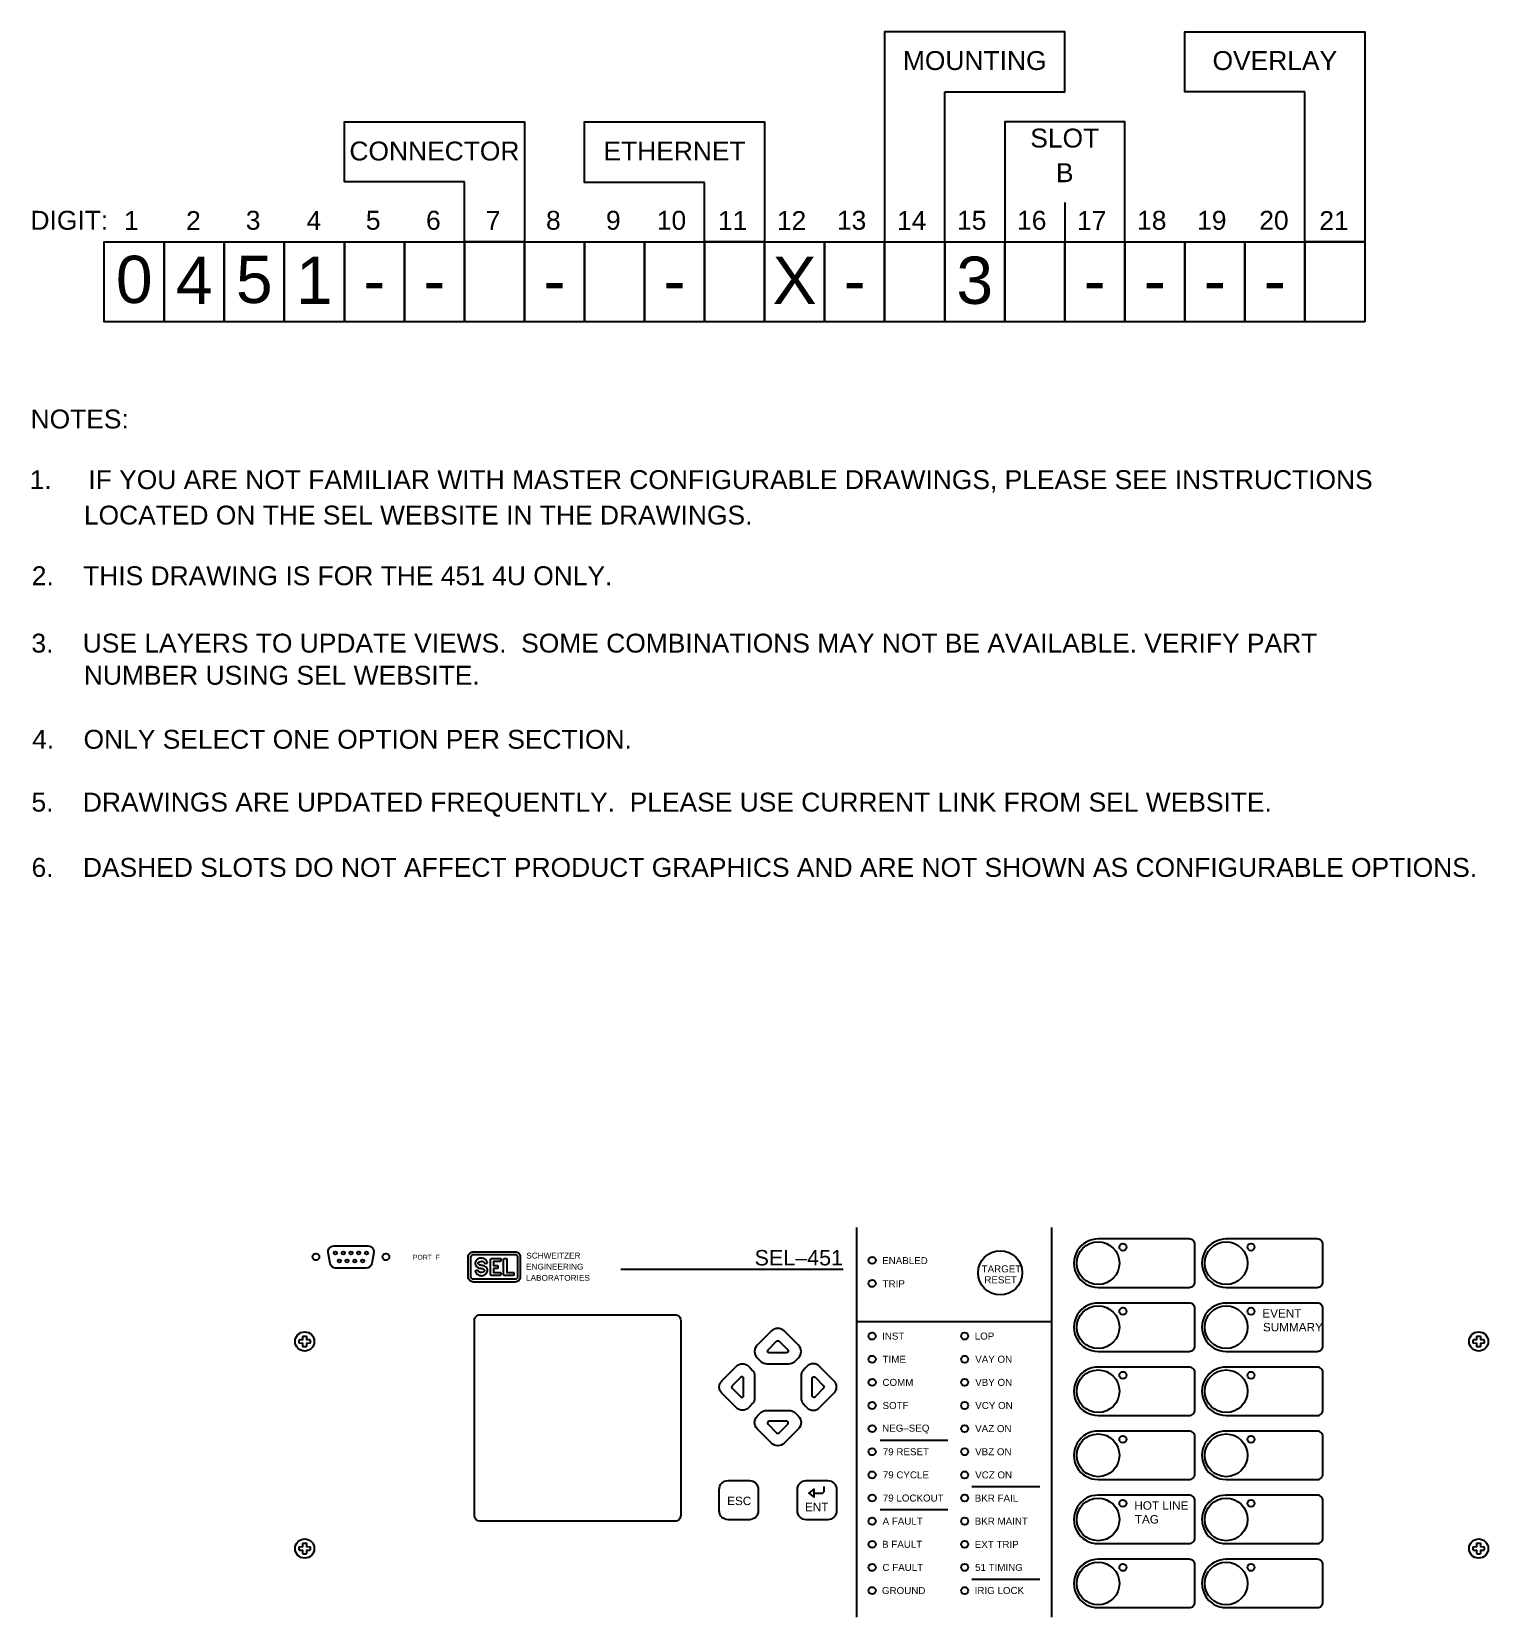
# Model space of a CAD drawing. Extents: x 1 to 47, y 1 to 35.
# Drawn here: x 0.99 to 21.46, y 12.72 to 35 of the extents above; entities that cross this region are included whole.
import ezdxf
from ezdxf.enums import TextEntityAlignment as Align

# ---------------------------------------------------------------- set-up
doc = ezdxf.new("R2010")
doc.units = 0
doc.header["$MEASUREMENT"] = 0
doc.layers.add('6.00_____[DWG]', color=7, linetype='CONTINUOUS')
doc.styles.add('Arial', font='arial.ttf')

msp = doc.modelspace()

# ---------------------------------------------------------------- texts
at = {"layer": '6.00_____[DWG]', "style": 'Arial'}
for s, height, p in [('MOUNTING', 0.2655, (14.242, 34.462)), ('OVERLAY', 0.2655, (18.46, 34.462)), ('SLOT', 0.2655, (15.507, 33.373)), ('CONNECTOR', 0.2655, (6.648, 33.191)), ('ETHERNET', 0.2655, (10.023, 33.191)), ('B', 0.266, (15.507, 32.886)), ('0', 0.664, (2.429, 31.188)), ('4', 0.664, (3.273, 31.176)), ('5', 0.664, (4.116, 31.188)), ('1', 0.664, (4.96, 31.176)), ('X', 0.664, (11.71, 31.176)), ('3', 0.664, (14.242, 31.176)), ('-', 0.664, (5.804, 31.176)), ('-', 0.664, (6.648, 31.176)), ('-', 0.664, (8.335, 31.176)), ('-', 0.664, (10.023, 31.176)), ('-', 0.664, (12.554, 31.176)), ('-', 0.664, (15.929, 31.176)), ('-', 0.664, (16.773, 31.176)), ('-', 0.664, (17.617, 31.176)), ('-', 0.664, (18.46, 31.176))]:
    msp.add_text(s, height=height, dxfattribs=at).set_placement(p, align=Align.CENTER)
for s, height, p in [('DIGIT:', 0.2655, (0.971, 32.218)), ('1', 0.266, (2.284, 32.214)), ('2', 0.266, (3.158, 32.214)), ('3', 0.266, (3.997, 32.218)), ('4', 0.266, (4.851, 32.214)), ('5', 0.266, (5.684, 32.218)), ('6', 0.266, (6.53, 32.218)), ('7', 0.266, (7.37, 32.214)), ('8', 0.266, (8.216, 32.218)), ('9', 0.266, (9.059, 32.218)), ('10', 0.2655, (9.774, 32.218)), ('11', 0.2655, (10.632, 32.214)), ('12', 0.2655, (11.461, 32.214)), ('13', 0.2655, (12.305, 32.218)), ('14', 0.2655, (13.149, 32.214)), ('15', 0.2655, (13.993, 32.218)), ('16', 0.2655, (14.837, 32.218)), ('17', 0.2655, (15.68, 32.214)), ('18', 0.2655, (16.524, 32.218)), ('19', 0.2655, (17.368, 32.218)), ('20', 0.2655, (18.241, 32.218)), ('21', 0.2655, (19.085, 32.214)), ('NOTES:', 0.2655, (0.972, 29.426)), ('1.     IF YOU ARE NOT FAMILIAR WITH MASTER CONFIGURABLE DRAWINGS, PLEASE SEE INSTRUCTIONS', 0.2655, (0.96, 28.574)), ('       LOCATED ON THE SEL WEBSITE IN THE DRAWINGS.', 0.2655, (1, 28.076)), ('2.    THIS DRAWING IS FOR THE 451 4U ONLY.', 0.2655, (0.989, 27.224)), ('3.    USE LAYERS TO UPDATE VIEWS.  SOME COMBINATIONS MAY NOT BE AVAILABLE. VERIFY PART', 0.2655, (0.984, 26.277)), ('       NUMBER USING SEL WEBSITE.', 0.2655, (1, 25.826)), ('4.    ONLY SELECT ONE OPTION PER SECTION.', 0.2655, (0.995, 24.926)), ('5.    DRAWINGS ARE UPDATED FREQUENTLY.  PLEASE USE CURRENT LINK FROM SEL WEBSITE.', 0.2655, (0.985, 24.043)), ('6.    DASHED SLOTS DO NOT AFFECT PRODUCT GRAPHICS AND ARE NOT SHOWN AS CONFIGURABLE OPTIONS.', 0.2655, (0.986, 23.126)), ('SCHWEITZER', 0.0824, (7.94, 17.764)), ('PORT  F', 0.0688, (6.346, 17.747)), ('ENGINEERING', 0.08238, (7.936, 17.608)), ('ENABLED', 0.0983, (12.941, 17.685)), ('TARGET', 0.0983, (14.339, 17.569)), ('LABORATORIES', 0.08238, (7.936, 17.451)), ('TRIP', 0.0983, (12.947, 17.361)), ('RESET', 0.0983, (14.377, 17.416)), ('EVENT', 0.118, (18.285, 16.934)), ('INST', 0.0983, (12.94, 16.625)), ('LOP', 0.0983, (14.242, 16.625)), ('SUMMARY', 0.118, (18.292, 16.741)), ('TIME', 0.0983, (12.947, 16.3)), ('VAY ON', 0.0983, (14.249, 16.3)), ('COMM', 0.0983, (12.945, 15.975)), ('VBY ON', 0.0983, (14.249, 15.975)), ('SOTF', 0.0983, (12.946, 15.65)), ('VCY ON', 0.0983, (14.249, 15.65)), ('NEG–SEQ', 0.0983, (12.941, 15.332)), ('VAZ ON', 0.0983, (14.248, 15.325)), ('79 RESET', 0.0983, (12.95, 15)), ('VBZ ON', 0.0983, (14.248, 15)), ('79 CYCLE', 0.0983, (12.95, 14.675)), ('VCZ ON', 0.0983, (14.248, 14.675)), ('ESC', 0.118, (10.762, 14.3)), ('ENT', 0.118, (11.856, 14.214)), ('79 LOCKOUT', 0.0983, (12.95, 14.35)), ('BKR FAIL', 0.0983, (14.242, 14.348)), ('HOT LINE', 0.118, (16.485, 14.235)), ('A FAULT', 0.0983, (12.947, 14.025)), ('BKR MAINT', 0.0983, (14.242, 14.025)), ('TAG', 0.118, (16.492, 14.041)), ('B FAULT', 0.0983, (12.94, 13.7)), ('EXT TRIP', 0.0983, (14.242, 13.698)), ('C FAULT', 0.0983, (12.945, 13.375)), ('51 TIMING', 0.0983, (14.247, 13.375)), ('GROUND', 0.0983, (12.938, 13.05)), ('IRIG LOCK', 0.0983, (14.241, 13.05))]:
    msp.add_text(s, height=height, dxfattribs=at).set_placement(p)
msp.add_text('SEL–451', height=0.2163, dxfattribs=at).set_placement((12.391, 17.667), align=Align.RIGHT)

# ---------------------------------------------------------------- linework, layer by layer
at = {"layer": '6.00_____[DWG]'}
for points in [[(13.82, 34.156), (15.507, 34.156), (15.507, 35), (12.976, 35), (12.976, 32.047), (13.82, 32.047), (13.82, 34.156)], [(18.882, 34.156), (17.195, 34.156), (17.195, 35), (19.726, 35), (19.726, 32.047), (18.882, 32.047), (18.882, 34.156)], [(7.07, 32.891), (5.382, 32.891), (5.382, 33.734), (7.913, 33.734), (7.913, 32.047), (7.07, 32.047), (7.07, 32.891)], [(10.445, 32.881), (8.757, 32.881), (8.757, 33.734), (11.289, 33.734), (11.289, 32.047), (10.445, 32.047), (10.445, 32.881)], [(16.351, 32.047), (16.351, 33.734), (14.664, 33.734), (14.664, 32.047), (16.351, 32.047)], [(15.507, 32.602), (15.507, 32.047)], [(2.851, 30.922), (2.007, 30.922), (2.007, 32.047), (2.851, 32.047), (2.851, 30.922)], [(3.695, 30.922), (2.851, 30.922), (2.851, 32.047), (3.695, 32.047), (3.695, 30.922)], [(4.538, 30.922), (3.695, 30.922), (3.695, 32.047), (4.538, 32.047), (4.538, 30.922)], [(5.382, 30.922), (4.538, 30.922), (4.538, 32.047), (5.382, 32.047), (5.382, 30.922)], [(6.226, 30.922), (5.382, 30.922), (5.382, 32.047), (6.226, 32.047), (6.226, 30.922)], [(7.07, 30.922), (6.226, 30.922), (6.226, 32.047), (7.07, 32.047), (7.07, 30.922)], [(7.913, 30.922), (7.07, 30.922), (7.07, 32.047), (7.913, 32.047), (7.913, 30.922)], [(8.757, 30.922), (7.913, 30.922), (7.913, 32.047), (8.757, 32.047), (8.757, 30.922)], [(9.601, 30.922), (8.757, 30.922), (8.757, 32.047), (9.601, 32.047), (9.601, 30.922)], [(10.445, 30.922), (9.601, 30.922), (9.601, 32.047), (10.445, 32.047), (10.445, 30.922)], [(11.289, 30.922), (10.445, 30.922), (10.445, 32.047), (11.289, 32.047), (11.289, 30.922)], [(12.132, 30.922), (11.289, 30.922), (11.289, 32.047), (12.132, 32.047), (12.132, 30.922)], [(12.976, 30.922), (12.132, 30.922), (12.132, 32.047), (12.976, 32.047), (12.976, 30.922)], [(13.82, 30.922), (12.976, 30.922), (12.976, 32.047), (13.82, 32.047), (13.82, 30.922)], [(14.664, 30.922), (13.82, 30.922), (13.82, 32.047), (14.664, 32.047), (14.664, 30.922)], [(15.507, 30.922), (14.664, 30.922), (14.664, 32.047), (15.507, 32.047), (15.507, 30.922)], [(16.351, 30.922), (15.507, 30.922), (15.507, 32.047), (16.351, 32.047), (16.351, 30.922)], [(17.195, 30.922), (16.351, 30.922), (16.351, 32.047), (17.195, 32.047), (17.195, 30.922)], [(18.038, 30.922), (17.195, 30.922), (17.195, 32.047), (18.038, 32.047), (18.038, 30.922)], [(18.882, 30.922), (18.038, 30.922), (18.038, 32.047), (18.882, 32.047), (18.882, 30.922)], [(19.726, 30.922), (18.882, 30.922), (18.882, 32.047), (19.726, 32.047), (19.726, 30.922)], [(12.58, 18.199), (12.58, 12.723)], [(15.32, 18.199), (15.32, 12.723)], [(12.391, 17.609), (9.267, 17.609)], [(12.58, 16.881), (15.32, 16.881)], [(12.912, 15.211), (13.866, 15.211)], [(14.202, 14.561), (15.156, 14.561)], [(12.912, 14.236), (13.866, 14.236)], [(14.202, 13.261), (15.156, 13.261)]]:
    msp.add_lwpolyline(points, dxfattribs=at)
for points in [[(5.233, 17.941), (5.717, 17.941, -0.46318), (5.795, 17.849), (5.768, 17.696, -0.363045), (5.69, 17.63), (5.26, 17.63, -0.360245), (5.182, 17.695), (5.155, 17.849, -0.463312)], [(7.855, 17.508, -0.414214), (7.782, 17.434), (7.197, 17.434, -0.414214), (7.123, 17.508), (7.123, 17.786, -0.414214), (7.197, 17.86), (7.782, 17.86, -0.414214), (7.855, 17.786)], [(15.979, 18.039, 1.005574), (15.975, 17.359), (17.256, 17.359, 0.414214), (17.336, 17.439), (17.336, 17.959, 0.414214), (17.256, 18.039), (15.975, 18.039)], [(17.779, 18.039, 1.005574), (17.775, 17.359), (19.056, 17.359, 0.414214), (19.136, 17.439), (19.136, 17.959, 0.414214), (19.056, 18.039), (17.775, 18.039)], [(7.816, 17.508, -0.414214), (7.782, 17.473), (7.197, 17.473, -0.414214), (7.162, 17.508), (7.162, 17.786, -0.414214), (7.197, 17.821), (7.782, 17.821, -0.414214), (7.816, 17.786)], [(7.304, 17.769, 0.192116), (7.241, 17.744, 0.12608), (7.222, 17.707, 0.336344), (7.257, 17.639, 0.087668), (7.307, 17.625, -0.022201), (7.322, 17.623, -0.039737), (7.333, 17.619, -0.23043), (7.351, 17.601, -0.182747), (7.349, 17.587, -0.221111), (7.316, 17.568, -0.058363), (7.295, 17.568, -0.13415), (7.273, 17.579, 0.006668), (7.261, 17.594, 0.085557), (7.258, 17.596, 0.231613), (7.229, 17.593, 0.170757), (7.223, 17.586, 0.118457), (7.224, 17.574, 0.153081), (7.25, 17.542, 0.186266), (7.312, 17.523, 0.192116), (7.374, 17.548, 0.12608), (7.394, 17.586, 0.336344), (7.359, 17.654, 0.087668), (7.308, 17.668, -0.022201), (7.294, 17.67, -0.039737), (7.283, 17.673, -0.23043), (7.265, 17.691, -0.182747), (7.266, 17.706, -0.221111), (7.3, 17.724, -0.058363), (7.321, 17.725, -0.13415), (7.343, 17.714, 0.006668), (7.355, 17.699, 0.085557), (7.357, 17.697, 0.231613), (7.387, 17.699, 0.170757), (7.393, 17.707, 0.118457), (7.391, 17.719, 0.153081), (7.366, 17.751, 0.186266)], [(7.479, 17.624), (7.479, 17.568), (7.571, 17.568, -0.424366), (7.582, 17.557), (7.582, 17.537, -0.404134), (7.571, 17.525), (7.449, 17.525, -0.432614), (7.437, 17.538), (7.437, 17.753, -0.396049), (7.449, 17.766), (7.571, 17.766, -0.424366), (7.582, 17.754), (7.582, 17.734, -0.404134), (7.571, 17.723), (7.479, 17.723), (7.479, 17.667), (7.533, 17.667, -0.353971), (7.541, 17.657), (7.541, 17.657), (7.541, 17.634, -0.353971), (7.533, 17.624)], [(7.632, 17.766), (7.653, 17.766, -0.432614), (7.665, 17.753), (7.665, 17.568), (7.754, 17.568, -0.424366), (7.765, 17.557), (7.765, 17.537, -0.404134), (7.754, 17.525), (7.632, 17.525, -0.432614), (7.62, 17.538), (7.62, 17.753, -0.396049)], [(7.21, 14.154), (7.21, 16.894, -0.414219), (7.29, 16.974), (10.03, 16.974, -0.414264), (10.11, 16.894), (10.11, 14.154, -0.41431), (10.03, 14.074), (7.29, 14.074, -0.414061)], [(15.979, 17.139, 1.005574), (15.975, 16.459), (17.256, 16.459, 0.414214), (17.336, 16.539), (17.336, 17.059, 0.414214), (17.256, 17.139), (15.975, 17.139)], [(17.779, 17.139, 1.005574), (17.775, 16.459), (19.056, 16.459, 0.414214), (19.136, 16.539), (19.136, 17.059, 0.414214), (19.056, 17.139), (17.775, 17.139)], [(11.631, 16.286, 0.176539), (11.709, 16.313), (11.746, 16.349), (11.765, 16.368, 0.414214), (11.765, 16.545), (11.563, 16.746, 0.414214), (11.387, 16.746), (11.185, 16.545, 0.414214), (11.185, 16.368), (11.204, 16.349), (11.241, 16.313, 0.176539), (11.319, 16.286)], [(11.492, 16.602), (11.613, 16.48, -0.66386), (11.596, 16.44), (11.354, 16.44, -0.66386), (11.337, 16.48), (11.458, 16.602, -0.408376)], [(11.147, 15.803, -0.176539), (11.12, 15.725), (11.085, 15.688), (11.066, 15.669, -0.414214), (10.889, 15.669), (10.687, 15.87, -0.414214), (10.687, 16.047), (10.889, 16.249, -0.414214), (11.066, 16.249), (11.085, 16.23), (11.12, 16.193, -0.176539), (11.147, 16.114)], [(11.803, 15.803, 0.176539), (11.83, 15.725), (11.865, 15.688), (11.884, 15.669, 0.414214), (12.061, 15.669), (12.263, 15.87, 0.414214), (12.263, 16.047), (12.061, 16.249, 0.414214), (11.884, 16.249), (11.865, 16.23), (11.83, 16.193, 0.176539), (11.803, 16.114)], [(10.832, 15.942), (10.953, 15.82, 0.66386), (10.994, 15.837), (10.994, 16.08, 0.66386), (10.953, 16.097), (10.832, 15.975, 0.408376)], [(12.118, 15.942), (11.997, 15.82, -0.66386), (11.956, 15.837), (11.956, 16.08, -0.66386), (11.997, 16.097), (12.118, 15.975, -0.408376)], [(15.979, 16.239, 1.005574), (15.975, 15.559), (17.256, 15.559, 0.414214), (17.336, 15.639), (17.336, 16.159, 0.414214), (17.256, 16.239), (15.975, 16.239)], [(17.779, 16.239, 1.005574), (17.775, 15.559), (19.056, 15.559, 0.414214), (19.136, 15.639), (19.136, 16.159, 0.414214), (19.056, 16.239), (17.775, 16.239)], [(11.631, 15.631, -0.176539), (11.709, 15.604), (11.746, 15.568), (11.765, 15.549, -0.414214), (11.765, 15.372), (11.563, 15.171, -0.414214), (11.387, 15.171), (11.185, 15.372, -0.414214), (11.185, 15.549), (11.204, 15.568), (11.241, 15.604, -0.176539), (11.319, 15.631)], [(11.492, 15.315), (11.613, 15.437, 0.66386), (11.596, 15.478), (11.354, 15.478, 0.66386), (11.337, 15.437), (11.458, 15.315, 0.408376)], [(15.979, 15.339, 1.005574), (15.975, 14.659), (17.256, 14.659, 0.414214), (17.336, 14.739), (17.336, 15.259, 0.414214), (17.256, 15.339), (15.975, 15.339)], [(17.779, 15.339, 1.005574), (17.775, 14.659), (19.056, 14.659, 0.414214), (19.136, 14.739), (19.136, 15.259, 0.414214), (19.056, 15.339), (17.775, 15.339)], [(10.775, 14.645), (11.075, 14.645, -0.414214), (11.2, 14.52), (11.2, 14.22, -0.414214), (11.075, 14.095), (10.775, 14.095, -0.414214), (10.65, 14.22), (10.65, 14.52, -0.414214)], [(11.875, 14.644), (12.175, 14.644, -0.414214), (12.3, 14.519), (12.3, 14.219, -0.414214), (12.175, 14.094), (11.875, 14.094, -0.414214), (11.75, 14.219), (11.75, 14.519, -0.414214)], [(15.979, 14.439, 1.005574), (15.975, 13.759), (17.256, 13.759, 0.414214), (17.336, 13.839), (17.336, 14.359, 0.414214), (17.256, 14.439), (15.975, 14.439)], [(17.779, 14.439, 1.005574), (17.775, 13.759), (19.056, 13.759, 0.414214), (19.136, 13.839), (19.136, 14.359, 0.414214), (19.056, 14.439), (17.775, 14.439)], [(15.979, 13.539, 1.005574), (15.975, 12.859), (17.256, 12.859, 0.414214), (17.336, 12.939), (17.336, 13.459, 0.414214), (17.256, 13.539), (15.975, 13.539)], [(17.779, 13.539, 1.005574), (17.775, 12.859), (19.056, 12.859, 0.414214), (19.136, 12.939), (19.136, 13.459, 0.414214), (19.056, 13.539), (17.775, 13.539)]]:
    msp.add_lwpolyline(points, format="xyb", close=True, dxfattribs=at)
for points in [[(4.842, 16.675, -0.391794), (4.85, 16.667), (4.852, 16.627, 0.399739), (4.853, 16.626), (4.893, 16.624, -0.391859), (4.901, 16.616), (4.901, 16.582, -0.391764), (4.893, 16.573), (4.853, 16.571, 0.399816), (4.852, 16.57), (4.85, 16.53, -0.391825), (4.842, 16.522), (4.825, 16.522), (4.808, 16.522, -0.391806), (4.8, 16.53), (4.798, 16.57, 0.399638), (4.797, 16.571), (4.757, 16.573, -0.391814), (4.749, 16.582), (4.749, 16.616, -0.39186), (4.757, 16.624), (4.797, 16.626, 0.399739), (4.798, 16.627), (4.8, 16.667, -0.391769), (4.808, 16.675), (4.825, 16.675), (4.842, 16.675)], [(21.342, 16.675, -0.391794), (21.35, 16.667), (21.352, 16.627, 0.399739), (21.353, 16.626), (21.393, 16.624, -0.391859), (21.401, 16.616), (21.401, 16.582, -0.391764), (21.393, 16.573), (21.353, 16.571, 0.399816), (21.352, 16.57), (21.35, 16.53, -0.391825), (21.342, 16.522), (21.325, 16.522), (21.308, 16.522, -0.391806), (21.3, 16.53), (21.298, 16.57, 0.399638), (21.297, 16.571), (21.257, 16.573, -0.391814), (21.249, 16.582), (21.249, 16.616, -0.39186), (21.257, 16.624), (21.297, 16.626, 0.399739), (21.298, 16.627), (21.3, 16.667, -0.391769), (21.308, 16.675), (21.325, 16.675), (21.342, 16.675)], [(11.984, 14.469), (12.092, 14.469, 0.414214), (12.127, 14.504), (12.127, 14.561)], [(4.842, 13.765, -0.391794), (4.85, 13.757), (4.852, 13.717, 0.399739), (4.853, 13.716), (4.893, 13.714, -0.391859), (4.901, 13.706), (4.901, 13.672, -0.391764), (4.893, 13.663), (4.853, 13.661, 0.399816), (4.852, 13.66), (4.85, 13.62, -0.391825), (4.842, 13.612), (4.825, 13.612), (4.808, 13.612, -0.391806), (4.8, 13.62), (4.798, 13.66, 0.399638), (4.797, 13.661), (4.757, 13.663, -0.391814), (4.749, 13.672), (4.749, 13.706, -0.39186), (4.757, 13.714), (4.797, 13.716, 0.399739), (4.798, 13.717), (4.8, 13.757, -0.391769), (4.808, 13.765), (4.825, 13.765), (4.842, 13.765)], [(21.342, 13.765, -0.391794), (21.35, 13.757), (21.352, 13.717, 0.399739), (21.353, 13.716), (21.393, 13.714, -0.391859), (21.401, 13.706), (21.401, 13.672, -0.391764), (21.393, 13.663), (21.353, 13.661, 0.399816), (21.352, 13.66), (21.35, 13.62, -0.391825), (21.342, 13.612), (21.325, 13.612), (21.308, 13.612, -0.391806), (21.3, 13.62), (21.298, 13.66, 0.399638), (21.297, 13.661), (21.257, 13.663, -0.391814), (21.249, 13.672), (21.249, 13.706, -0.39186), (21.257, 13.714), (21.297, 13.716, 0.399739), (21.298, 13.717), (21.3, 13.757, -0.391769), (21.308, 13.765), (21.325, 13.765), (21.342, 13.765)]]:
    msp.add_lwpolyline(points, format="xyb", dxfattribs=at)
msp.add_lwpolyline([(11.984, 14.527), (11.909, 14.469), (11.984, 14.411)], close=True, dxfattribs=at)
for centre, radius in [((4.983, 17.786), 0.047), ((5.257, 17.842), 0.0225), ((5.366, 17.842), 0.0225), ((5.475, 17.842), 0.0225), ((5.584, 17.842), 0.0225), ((5.693, 17.842), 0.0225), ((5.967, 17.786), 0.047), ((14.6, 17.564), 0.31), ((16.325, 17.924), 0.05), ((18.125, 17.924), 0.05), ((5.311, 17.73), 0.0225), ((5.42, 17.73), 0.0225), ((5.529, 17.73), 0.0225), ((5.639, 17.73), 0.0225), ((12.8, 17.739), 0.05), ((12.8, 17.414), 0.05), ((16.325, 17.024), 0.05), ((18.125, 17.024), 0.05), ((4.825, 16.599), 0.135), ((12.8, 16.674), 0.05), ((14.1, 16.674), 0.05), ((21.325, 16.599), 0.135), ((12.8, 16.349), 0.05), ((14.1, 16.349), 0.05), ((12.8, 16.024), 0.05), ((14.1, 16.024), 0.05), ((16.325, 16.124), 0.05), ((18.125, 16.124), 0.05), ((12.8, 15.699), 0.05), ((14.1, 15.699), 0.05), ((12.8, 15.374), 0.05), ((14.1, 15.374), 0.05), ((16.325, 15.224), 0.05), ((18.125, 15.224), 0.05), ((12.8, 15.049), 0.05), ((14.1, 15.049), 0.05), ((12.8, 14.724), 0.05), ((14.1, 14.724), 0.05), ((12.8, 14.399), 0.05), ((14.1, 14.399), 0.05), ((16.325, 14.324), 0.05), ((18.125, 14.324), 0.05), ((12.8, 14.074), 0.05), ((14.1, 14.074), 0.05), ((4.825, 13.689), 0.135), ((21.325, 13.689), 0.135), ((12.8, 13.749), 0.05), ((14.1, 13.749), 0.05), ((12.8, 13.424), 0.05), ((14.1, 13.424), 0.05), ((16.325, 13.424), 0.05), ((18.125, 13.424), 0.05), ((12.8, 13.099), 0.05), ((14.1, 13.099), 0.05)]:
    msp.add_circle(centre, radius, dxfattribs=at)
for centre in [(15.975, 17.699), (17.775, 17.699), (15.975, 16.799), (17.775, 16.799), (15.975, 15.899), (17.775, 15.899), (15.975, 14.999), (17.775, 14.999), (15.975, 14.099), (17.775, 14.099), (15.975, 13.199), (17.775, 13.199)]:
    msp.add_ellipse(centre, major_axis=(0.3, 0), ratio=0.999907, dxfattribs=at)

msp.set_redraw_order([(e.dxf.handle, doc.entitydb.next_handle()) for e in msp.query("TEXT MTEXT ATTDEF DIMENSION ARC_DIMENSION")])  # texts and dimensions are drawn at this point

doc.saveas('drawing.dxf')
